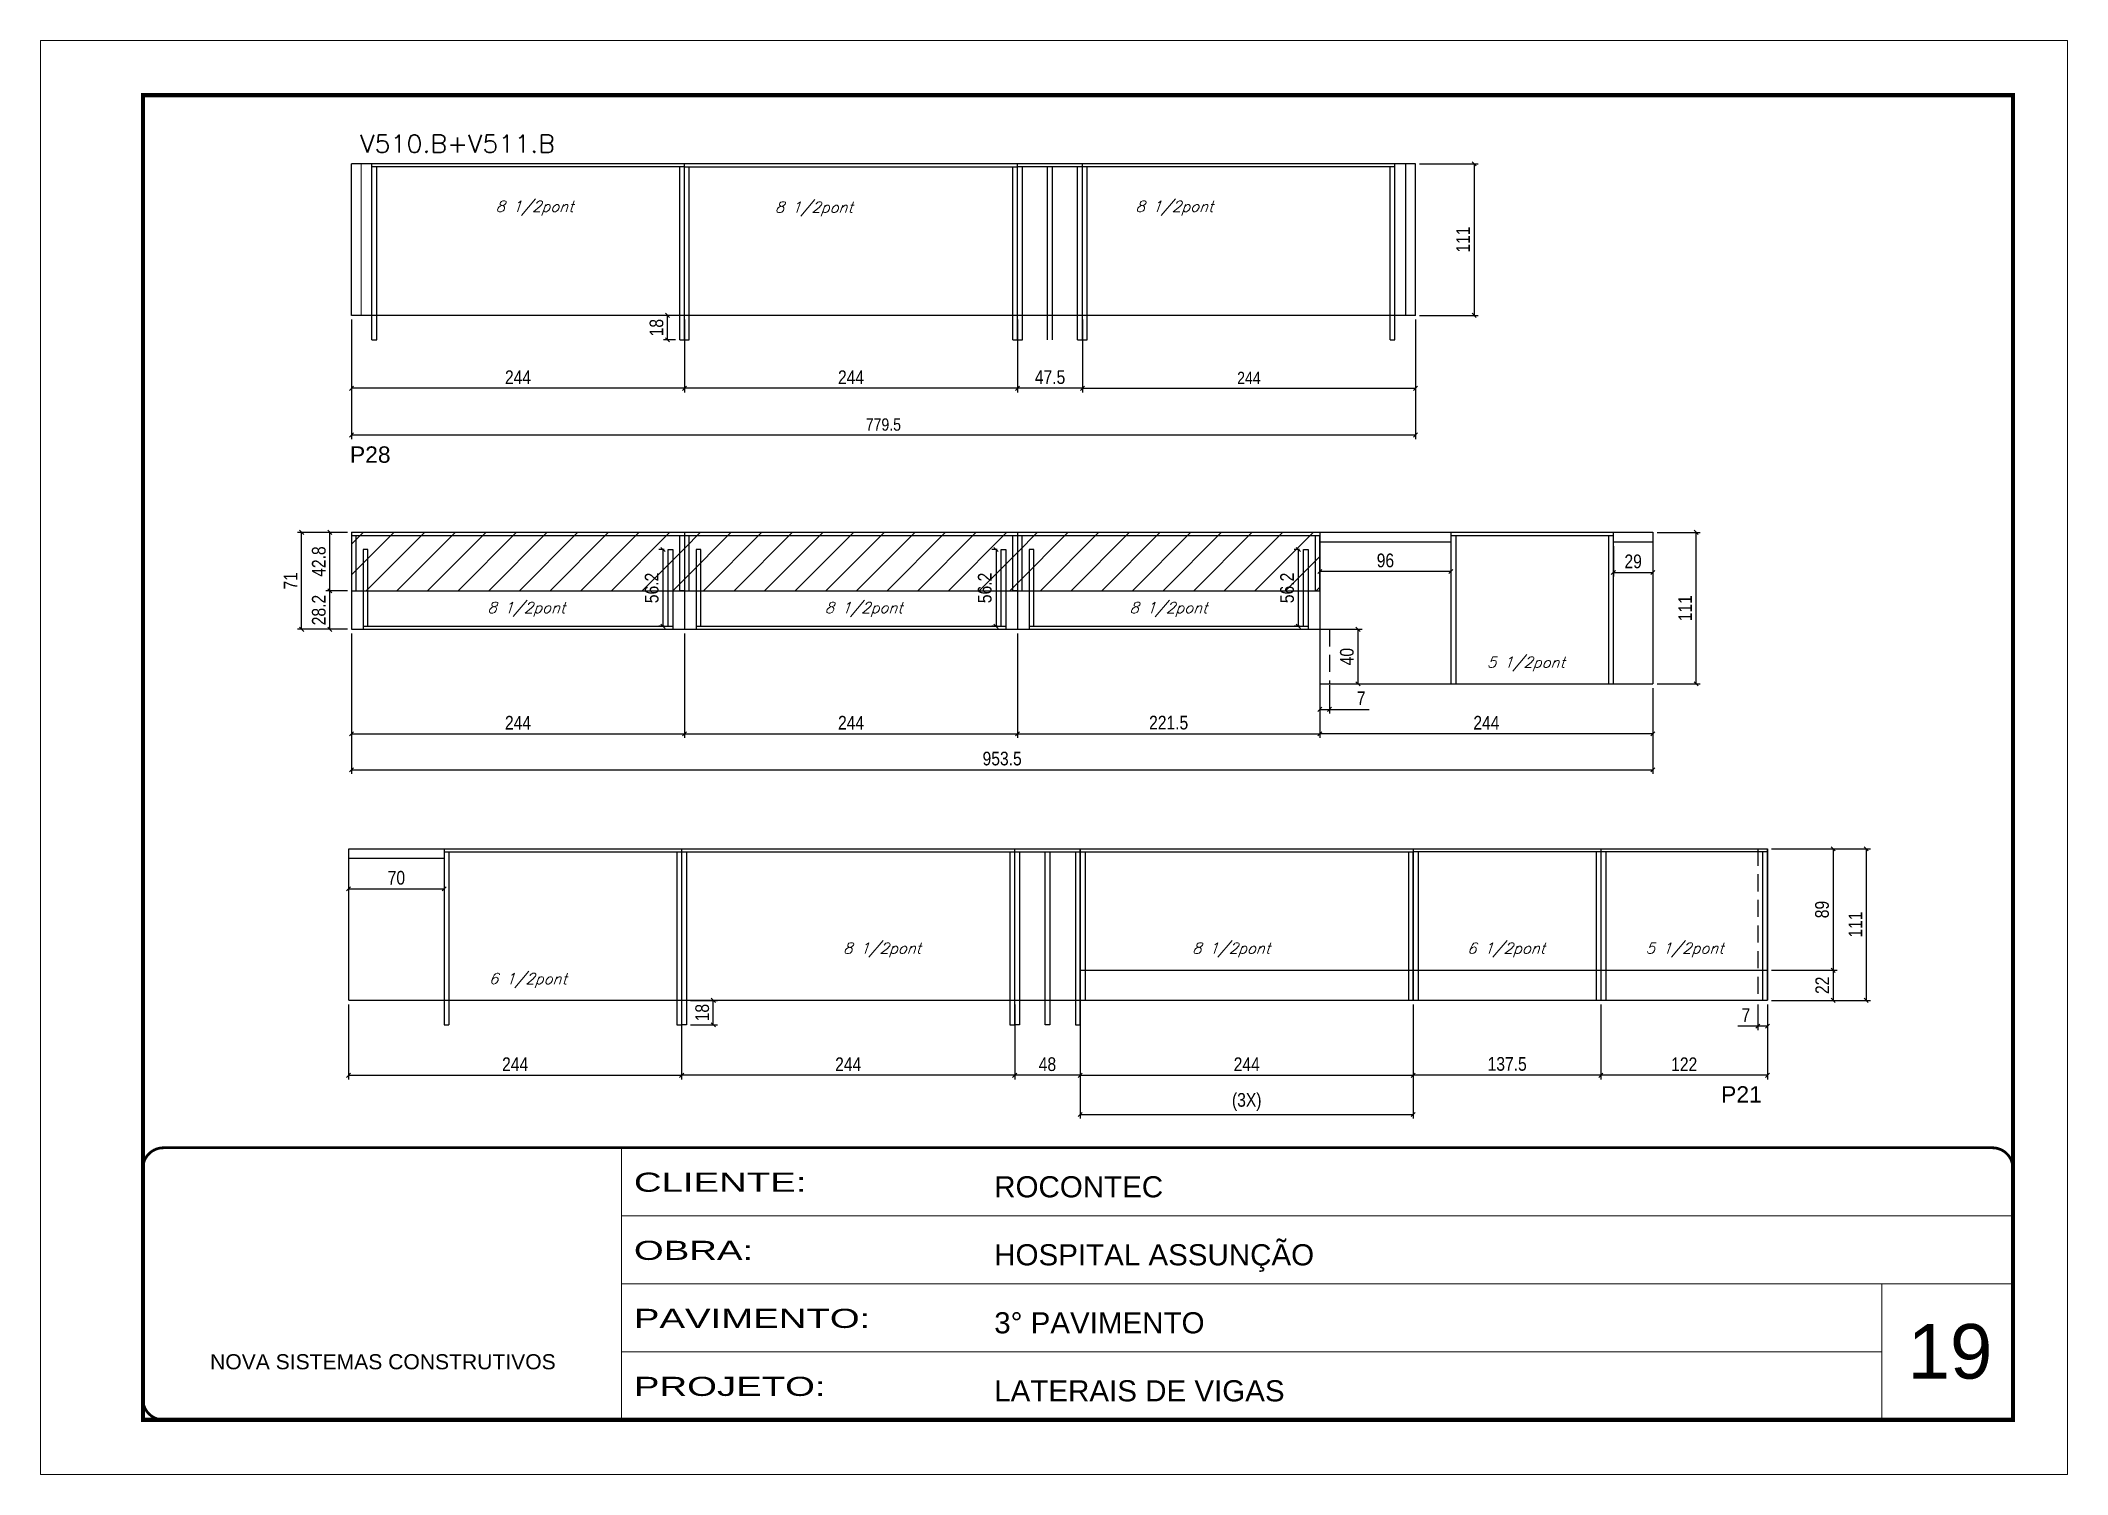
# Model space of a CAD drawing. Extents: x -21493 to -15213, y -12134 to 11887.
# Drawn here: x -18310 to -16825, y 6243 to 7293 of the extents above; entities that cross this region are included whole.
import ezdxf

# ---------------------------------------------------------------- set-up
doc = ezdxf.new("R2010")
doc.units = 0
for name, pattern in [('CONTINUO', [0]), ('DASHED', [0.75, 0.5, -0.25]), ('HIDDEN', [0.375, 0.25, -0.125])]:
    doc.linetypes.add(name, pattern=pattern)
for name, color, linetype in [('5', 5, 'Continuous'), ('COTA', 241, 'Continuous'), ('Painéis', 200, 'Continuous'), ('SARR_2.2x7', 40, 'Continuous'), ('SARR_3.5x7', 81, 'Continuous'), ('texto', 7, 'Continuous')]:
    doc.layers.add(name, color=color, linetype=linetype)
for name, color, linetype, lineweight in [('CARIMBO', 255, 'Continuous', 9), ('Folhas', 255, 'Continuous', 9), ('Hachura', 251, 'Continuous', 9), ('Sarr 2.2x7', 40, 'Continuous', 9), ('SARRAFO DE PRESSAO', 251, 'DASHED', 9), ('Texto Seção', 7, 'Continuous', 15)]:
    doc.layers.add(name, color=color, linetype=linetype, lineweight=lineweight)
doc.styles.add('ARIAL', font='arial.ttf')
doc.styles.add('COTA TECNICA', font='techl___.ttf', dxfattribs={"height": 10})
doc.styles.add('COTA TECNICA-50', font='techl___.ttf', dxfattribs={"height": 9})
doc.styles.add('REGUA-120', font='ROMANS.shx', dxfattribs={"height": 15})
doc.styles.add('Romans', font='romans.shx')
doc.styles.get("Standard").update_dxf_attribs({"font": 'arial.ttf'})
doc.styles.add('Tecnologia', font='')
doc.styles.get('Tecnologia').set_extended_font_data('Forgotten Futurist')
doc.dimstyles.new('COTA PAINEL-50', dxfattribs={"dimtxt": 9, "dimasz": 3, "dimexe": 3, "dimexo": 3, "dimgap": 3, "dimtad": 1, "dimdec": 1, "dimzin": 12, "dimdsep": 46, "dimtxsty": 'COTA TECNICA-50', "dimblk1": 'OBLIQUE', "dimblk2": 'OBLIQUE', "dimsah": 1, "dimcen": 0.9, "dimclrd": 4, "dimclre": 4, "dimclrt": 240, "dimadec": 1, "dimazin": 3, "dimtfac": 1, "dimtdec": 1, "dimtmove": 0, "dimatfit": 3, "dimfxl": 1, "dimtolj": 1, "dimtzin": 12, "dimarcsym": 0})
doc.dimstyles.new('PAINEL', dxfattribs={"dimtxt": 10, "dimasz": 3, "dimexe": 3, "dimexo": 3, "dimgap": 3, "dimtad": 1, "dimdec": 1, "dimzin": 12, "dimdsep": 46, "dimtxsty": 'COTA TECNICA', "dimblk1": 'OBLIQUE', "dimblk2": 'OBLIQUE', "dimsah": 1, "dimcen": 0.9, "dimclrd": 4, "dimclre": 4, "dimclrt": 240, "dimadec": 1, "dimazin": 3, "dimtfac": 1, "dimtdec": 1, "dimtmove": 0, "dimatfit": 3, "dimfxl": 1, "dimtolj": 1, "dimtzin": 12, "dimarcsym": 0})
pattern_1 = [(45, (-160229.198, -26023.116), (-11.2253202, 11.2253202), [])]

msp = doc.modelspace()

# ---------------------------------------------------------------- texts
at = {"layer": '5', "linetype": 'Continuous'}
for s, p in [('P28', (-18083.26, 6983.76)), ('P21', (-17078.66, 6515.23))]:
    msp.add_text(s, height=12, rotation=359.99996, dxfattribs=at).set_placement(p)
at = {"layer": 'CARIMBO', "style": 'ARIAL'}
msp.add_text('19', height=40, dxfattribs=at).set_placement((-16942.05, 6313.08))
at = {"layer": 'texto', "color": 2, "char_height": 8, "attachment_point": 5, "style": 'Romans'}
for s, insert in [('{\\Q19;\\C256;8 1/2pont}', (-17947.99, 7170.22)), ('{\\Q19;\\C256;8 1/2pont}', (-17743.34, 7169.62)), ('{\\Q19;\\C256;8 1/2pont}', (-17479.19, 7170.22)), ('{\\Q19;\\C256;8 1/2pont}', (-17954.01, 6876.4)), ('{\\Q19;\\C256;8 1/2pont}', (-17706.83, 6876.36)), ('{\\Q19;\\C256;8 1/2pont}', (-17483.56, 6876.36)), ('{\\Q19;\\C256;5 1/2pont}', (-17221.7, 6836.4)), ('{\\Q19;\\C256;8 1/2pont}', (-17693.36, 6627)), ('{\\Q19;\\C256;8 1/2pont}', (-17437.6, 6627)), ('{\\Q19;\\C256;6 1/2pont}', (-17236.17, 6627)), ('{\\Q19;\\C256;5 1/2pont}', (-17105.4, 6627)), ('{\\Q19;\\C256;6 1/2pont}', (-17952.87, 6604.68))]:
    msp.add_mtext(s, dxfattribs=dict(at, insert=insert))
at = {"layer": 'Texto Seção', "style": 'REGUA-120', "width": 1.05}
msp.add_text('V510.B+V511.B', height=13, dxfattribs=at).set_placement((-18075.73, 7210.88))

# ---------------------------------------------------------------- blocks, each defined once
blk = doc.blocks.new('_Oblique')
at = {"color": 0, "linetype": 'ByBlock', "lineweight": -2}
blk.add_line((-0.5, -0.5), (0.5, 0.5), dxfattribs=at)
blk = doc.blocks.new('*D11')
at = {"layer": 'COTA', "color": 4, "linetype": 'ByBlock', "lineweight": -2, "transparency": 16777216}
for p, q in [((-17594.1, 7088.7), (-17594.1, 7035.3)), ((-17546.6, 7088.7), (-17546.6, 7035.3)), ((-17546.6, 7038.3), (-17594.1, 7038.3))]:
    blk.add_line(p, q, dxfattribs=at)
at = {"layer": 'Defpoints', "color": 0, "linetype": 'ByBlock', "transparency": 16777216}
for p in [(-17594.1, 7091.7), (-17546.6, 7091.7), (-17594.1, 7038.3)]:
    blk.add_point(p, dxfattribs=at)
at = {"layer": 'COTA', "color": 4, "linetype": 'ByBlock', "lineweight": -2, "transparency": 16777216, "xscale": 3, "yscale": 3, "zscale": 3, "rotation": 180}
blk.add_blockref('_Oblique', (-17594.1, 7038.3), dxfattribs=at)
at = {"layer": 'COTA', "color": 4, "linetype": 'ByBlock', "lineweight": -2, "transparency": 16777216, "xscale": 3, "yscale": 3, "zscale": 3}
blk.add_blockref('_Oblique', (-17546.6, 7038.3), dxfattribs=at)
at = {"layer": 'COTA', "color": 240, "linetype": 'ByBlock', "transparency": 16777216, "insert": (-17570.3, 7046.4), "char_height": 10, "attachment_point": 5, "style": 'COTA TECNICA'}
blk.add_mtext('\\A1;47.5', dxfattribs=at)
blk = doc.blocks.new('*D12')
at = {"layer": 'COTA', "color": 4, "linetype": 'ByBlock', "lineweight": -2, "transparency": 16777216}
for p, q in [((-17838.1, 7088.7), (-17838.1, 7035.3)), ((-17594.1, 7088.7), (-17594.1, 7035.3)), ((-17594.1, 7038.3), (-17838.1, 7038.3))]:
    blk.add_line(p, q, dxfattribs=at)
at = {"layer": 'Defpoints', "color": 0, "linetype": 'ByBlock', "transparency": 16777216}
for p in [(-17838.1, 7091.7), (-17594.1, 7091.7), (-17838.1, 7038.3)]:
    blk.add_point(p, dxfattribs=at)
at = {"layer": 'COTA', "color": 4, "linetype": 'ByBlock', "lineweight": -2, "transparency": 16777216, "xscale": 3, "yscale": 3, "zscale": 3, "rotation": 180}
blk.add_blockref('_Oblique', (-17838.1, 7038.3), dxfattribs=at)
at = {"layer": 'COTA', "color": 4, "linetype": 'ByBlock', "lineweight": -2, "transparency": 16777216, "xscale": 3, "yscale": 3, "zscale": 3}
blk.add_blockref('_Oblique', (-17594.1, 7038.3), dxfattribs=at)
at = {"layer": 'COTA', "color": 240, "linetype": 'ByBlock', "transparency": 16777216, "insert": (-17716.1, 7046.4), "char_height": 10, "attachment_point": 5, "style": 'COTA TECNICA'}
blk.add_mtext('\\A1;244', dxfattribs=at)
blk = doc.blocks.new('*D13')
at = {"layer": 'COTA', "color": 4, "linetype": 'ByBlock', "lineweight": -2, "transparency": 16777216}
for p, q in [((-18082.1, 7088.7), (-18082.1, 7035.3)), ((-17838.1, 7088.7), (-17838.1, 7035.3)), ((-17838.1, 7038.3), (-18082.1, 7038.3))]:
    blk.add_line(p, q, dxfattribs=at)
at = {"layer": 'Defpoints', "color": 0, "linetype": 'ByBlock', "transparency": 16777216}
for p in [(-18082.1, 7091.7), (-17838.1, 7091.7), (-18082.1, 7038.3)]:
    blk.add_point(p, dxfattribs=at)
at = {"layer": 'COTA', "color": 4, "linetype": 'ByBlock', "lineweight": -2, "transparency": 16777216, "xscale": 3, "yscale": 3, "zscale": 3, "rotation": 180}
blk.add_blockref('_Oblique', (-18082.1, 7038.3), dxfattribs=at)
at = {"layer": 'COTA', "color": 4, "linetype": 'ByBlock', "lineweight": -2, "transparency": 16777216, "xscale": 3, "yscale": 3, "zscale": 3}
blk.add_blockref('_Oblique', (-17838.1, 7038.3), dxfattribs=at)
at = {"layer": 'COTA', "color": 240, "linetype": 'ByBlock', "transparency": 16777216, "insert": (-17960.1, 7046.4), "char_height": 10, "attachment_point": 5, "style": 'COTA TECNICA'}
blk.add_mtext('\\A1;244', dxfattribs=at)
blk = doc.blocks.new('*D524')
at = {"layer": 'COTA', "color": 4, "linetype": 'ByBlock', "lineweight": -2, "transparency": 16777216}
for p, q in [((-17299.6, 7202.7), (-17256.6, 7202.7)), ((-17259.6, 7202.7), (-17259.6, 7091.7)), ((-17299.6, 7091.7), (-17256.6, 7091.7))]:
    blk.add_line(p, q, dxfattribs=at)
at = {"layer": 'Defpoints', "color": 0, "linetype": 'ByBlock', "transparency": 16777216}
for p in [(-17302.6, 7202.7), (-17302.6, 7091.7), (-17259.6, 7091.7)]:
    blk.add_point(p, dxfattribs=at)
at = {"layer": 'COTA', "color": 4, "linetype": 'ByBlock', "lineweight": -2, "transparency": 16777216, "xscale": 3, "yscale": 3, "zscale": 3}
for p, rotation in [((-17259.6, 7202.7), 90), ((-17259.6, 7091.7), 270)]:
    blk.add_blockref('_Oblique', p, dxfattribs=dict(at, rotation=rotation))
at = {"layer": 'COTA', "color": 240, "linetype": 'ByBlock', "transparency": 16777216, "insert": (-17267.7, 7147.2), "char_height": 10, "attachment_point": 5, "rotation": 90, "style": 'COTA TECNICA'}
blk.add_mtext('\\A1;111', dxfattribs=at)
blk = doc.blocks.new('*D14')
at = {"layer": 'COTA', "color": 4, "linetype": 'ByBlock', "lineweight": -2, "transparency": 16777216}
for p, q in [((-18082.1, 7088.7), (-18082.1, 7001.1)), ((-17302.6, 7088.7), (-17302.6, 7001.1)), ((-18082.1, 7004.1), (-17302.6, 7004.1))]:
    blk.add_line(p, q, dxfattribs=at)
at = {"layer": 'Defpoints', "color": 0, "linetype": 'ByBlock', "transparency": 16777216}
for p in [(-18082.1, 7091.7), (-17302.6, 7091.7), (-17302.6, 7004.1)]:
    blk.add_point(p, dxfattribs=at)
at = {"layer": 'COTA', "color": 4, "linetype": 'ByBlock', "lineweight": -2, "transparency": 16777216, "xscale": 3, "yscale": 3, "zscale": 3}
for p, rotation in [((-18082.1, 7004.1), 179.9997533256042), ((-17302.6, 7004.1), 359.9997533256042)]:
    blk.add_blockref('_Oblique', p, dxfattribs=dict(at, rotation=rotation))
at = {"layer": 'COTA', "color": 240, "linetype": 'ByBlock', "transparency": 16777216, "insert": (-17692.4, 7011.7), "char_height": 9, "attachment_point": 5, "rotation": 359.9998, "style": 'COTA TECNICA-50'}
blk.add_mtext('\\A1;779.5', dxfattribs=at)
blk = doc.blocks.new('*D525')
at = {"layer": 'COTA', "color": 4, "lineweight": -2, "ltscale": 25, "transparency": 16777216}
for p, q in [((-17844.6, 7091.7), (-17853.6, 7091.7)), ((-17850.6, 7073.7), (-17850.6, 7091.7)), ((-17844.6, 7073.7), (-17853.6, 7073.7))]:
    blk.add_line(p, q, dxfattribs=at)
at = {"layer": 'Defpoints', "color": 0, "ltscale": 25, "transparency": 16777216}
for p in [(-17850.6, 7091.7), (-17841.6, 7091.7), (-17841.6, 7073.7)]:
    blk.add_point(p, dxfattribs=at)
at = {"layer": 'COTA', "color": 4, "lineweight": -2, "ltscale": 25, "transparency": 16777216, "xscale": 3, "yscale": 3, "zscale": 3}
for p, rotation in [((-17850.6, 7091.7), 90), ((-17850.6, 7073.7), 270)]:
    blk.add_blockref('_Oblique', p, dxfattribs=dict(at, rotation=rotation))
at = {"layer": 'COTA', "color": 240, "ltscale": 25, "transparency": 16777216, "insert": (-17858.6, 7082.7), "char_height": 10, "attachment_point": 5, "rotation": 90, "style": 'COTA TECNICA'}
blk.add_mtext('\\A1;18', dxfattribs=at)
blk = doc.blocks.new('*D526')
at = {"layer": 'COTA', "color": 4, "lineweight": -2, "transparency": 16777216}
for p, q in [((-18082.1, 6858.8), (-18082.1, 6782.3)), ((-17838.1, 6858.8), (-17838.1, 6782.3)), ((-18082.1, 6785.3), (-17838.1, 6785.3))]:
    blk.add_line(p, q, dxfattribs=at)
at = {"layer": 'Defpoints', "color": 0, "transparency": 16777216}
for p in [(-18082.1, 6861.8), (-17838.1, 6861.8), (-17838.1, 6785.3)]:
    blk.add_point(p, dxfattribs=at)
at = {"layer": 'COTA', "color": 4, "lineweight": -2, "transparency": 16777216, "xscale": 3, "yscale": 3, "zscale": 3, "rotation": 180}
blk.add_blockref('_Oblique', (-18082.1, 6785.3), dxfattribs=at)
at = {"layer": 'COTA', "color": 4, "lineweight": -2, "transparency": 16777216, "xscale": 3, "yscale": 3, "zscale": 3}
blk.add_blockref('_Oblique', (-17838.1, 6785.3), dxfattribs=at)
at = {"layer": 'COTA', "color": 240, "transparency": 16777216, "insert": (-17960.1, 6793.4), "char_height": 10, "attachment_point": 5, "style": 'COTA TECNICA'}
blk.add_mtext('\\A1;244', dxfattribs=at)
blk = doc.blocks.new('*D527')
at = {"layer": 'COTA', "color": 4, "lineweight": -2, "transparency": 16777216}
for p, q in [((-17838.1, 6858.8), (-17838.1, 6782.3)), ((-17594.1, 6858.8), (-17594.1, 6782.3)), ((-17838.1, 6785.3), (-17594.1, 6785.3))]:
    blk.add_line(p, q, dxfattribs=at)
at = {"layer": 'Defpoints', "color": 0, "transparency": 16777216}
for p in [(-17838.1, 6861.8), (-17594.1, 6861.8), (-17594.1, 6785.3)]:
    blk.add_point(p, dxfattribs=at)
at = {"layer": 'COTA', "color": 4, "lineweight": -2, "transparency": 16777216, "xscale": 3, "yscale": 3, "zscale": 3, "rotation": 180}
blk.add_blockref('_Oblique', (-17838.1, 6785.3), dxfattribs=at)
at = {"layer": 'COTA', "color": 4, "lineweight": -2, "transparency": 16777216, "xscale": 3, "yscale": 3, "zscale": 3}
blk.add_blockref('_Oblique', (-17594.1, 6785.3), dxfattribs=at)
at = {"layer": 'COTA', "color": 240, "transparency": 16777216, "insert": (-17716.1, 6793.4), "char_height": 10, "attachment_point": 5, "style": 'COTA TECNICA'}
blk.add_mtext('\\A1;244', dxfattribs=at)
blk = doc.blocks.new('*D15')
at = {"layer": 'COTA', "color": 4, "lineweight": -2, "transparency": 16777216}
for p, q in [((-18082.1, 6858.8), (-18082.1, 6755.9)), ((-17128.6, 6818.8), (-17128.6, 6755.9)), ((-18082.1, 6758.9), (-17128.6, 6758.9))]:
    blk.add_line(p, q, dxfattribs=at)
at = {"layer": 'Defpoints', "color": 0, "transparency": 16777216}
for p in [(-18082.1, 6861.8), (-17128.6, 6821.8), (-17128.6, 6758.9)]:
    blk.add_point(p, dxfattribs=at)
at = {"layer": 'COTA', "color": 4, "lineweight": -2, "transparency": 16777216, "xscale": 3, "yscale": 3, "zscale": 3, "rotation": 180}
blk.add_blockref('_Oblique', (-18082.1, 6758.9), dxfattribs=at)
at = {"layer": 'COTA', "color": 4, "lineweight": -2, "transparency": 16777216, "xscale": 3, "yscale": 3, "zscale": 3}
blk.add_blockref('_Oblique', (-17128.6, 6758.9), dxfattribs=at)
at = {"layer": 'COTA', "color": 240, "transparency": 16777216, "insert": (-17605.4, 6767.1), "char_height": 10, "attachment_point": 5, "style": 'COTA TECNICA'}
blk.add_mtext('\\A1;953.5', dxfattribs=at)
blk = doc.blocks.new('*D528')
at = {"layer": 'COTA', "color": 4, "lineweight": -2, "ltscale": 25, "transparency": 16777216}
for p, q in [((-17594.1, 6858.8), (-17594.1, 6782.3)), ((-17372.6, 6858.8), (-17372.6, 6782.3)), ((-17594.1, 6785.3), (-17372.6, 6785.3))]:
    blk.add_line(p, q, dxfattribs=at)
at = {"layer": 'Defpoints', "color": 0, "ltscale": 25, "transparency": 16777216}
for p in [(-17594.1, 6861.8), (-17372.6, 6861.8), (-17372.6, 6785.3)]:
    blk.add_point(p, dxfattribs=at)
at = {"layer": 'COTA', "color": 4, "lineweight": -2, "ltscale": 25, "transparency": 16777216, "xscale": 3, "yscale": 3, "zscale": 3, "rotation": 180}
blk.add_blockref('_Oblique', (-17594.1, 6785.3), dxfattribs=at)
at = {"layer": 'COTA', "color": 4, "lineweight": -2, "ltscale": 25, "transparency": 16777216, "xscale": 3, "yscale": 3, "zscale": 3}
blk.add_blockref('_Oblique', (-17372.6, 6785.3), dxfattribs=at)
at = {"layer": 'COTA', "color": 240, "ltscale": 25, "transparency": 16777216, "insert": (-17483.4, 6793.4), "char_height": 10, "attachment_point": 5, "style": 'COTA TECNICA'}
blk.add_mtext('\\A1;221.5', dxfattribs=at)
blk = doc.blocks.new('*D16')
at = {"layer": 'COTA', "color": 4, "linetype": 'ByBlock', "lineweight": -2, "transparency": 16777216}
for p, q in [((-17041.7, 6701.1), (-16969.3, 6701.1)), ((-16972.3, 6701.1), (-16972.3, 6590.1)), ((-17041.7, 6590.1), (-16969.3, 6590.1))]:
    blk.add_line(p, q, dxfattribs=at)
at = {"layer": 'Defpoints', "color": 0, "linetype": 'ByBlock', "transparency": 16777216}
for p in [(-17044.7, 6701.1), (-17044.7, 6590.1), (-16972.3, 6590.1)]:
    blk.add_point(p, dxfattribs=at)
at = {"layer": 'COTA', "color": 4, "linetype": 'ByBlock', "lineweight": -2, "transparency": 16777216, "xscale": 3, "yscale": 3, "zscale": 3}
for p, rotation in [((-16972.3, 6701.1), 90), ((-16972.3, 6590.1), 270)]:
    blk.add_blockref('_Oblique', p, dxfattribs=dict(at, rotation=rotation))
at = {"layer": 'COTA', "color": 240, "linetype": 'ByBlock', "transparency": 16777216, "insert": (-16980.3, 6645.6), "char_height": 10, "attachment_point": 5, "rotation": 90, "style": 'COTA TECNICA'}
blk.add_mtext('\\A1;111', dxfattribs=at)
blk = doc.blocks.new('*D529')
at = {"layer": 'COTA', "color": 4, "lineweight": -2, "ltscale": 25, "transparency": 16777216}
for p, q in [((-17548.2, 6587.1), (-17548.2, 6532.2)), ((-17304.2, 6587.1), (-17304.2, 6532.2)), ((-17548.2, 6535.2), (-17304.2, 6535.2))]:
    blk.add_line(p, q, dxfattribs=at)
at = {"layer": 'Defpoints', "color": 0, "ltscale": 25, "transparency": 16777216}
for p in [(-17548.2, 6590.1), (-17304.2, 6590.1), (-17304.2, 6535.2)]:
    blk.add_point(p, dxfattribs=at)
at = {"layer": 'COTA', "color": 4, "lineweight": -2, "ltscale": 25, "transparency": 16777216, "xscale": 3, "yscale": 3, "zscale": 3, "rotation": 180}
blk.add_blockref('_Oblique', (-17548.2, 6535.2), dxfattribs=at)
at = {"layer": 'COTA', "color": 4, "lineweight": -2, "ltscale": 25, "transparency": 16777216, "xscale": 3, "yscale": 3, "zscale": 3}
blk.add_blockref('_Oblique', (-17304.2, 6535.2), dxfattribs=at)
at = {"layer": 'COTA', "color": 240, "ltscale": 25, "transparency": 16777216, "insert": (-17426.2, 6543.3), "char_height": 10, "attachment_point": 5, "style": 'COTA TECNICA'}
blk.add_mtext('\\A1;244', dxfattribs=at)
blk = doc.blocks.new('*D530')
at = {"layer": 'COTA', "color": 4, "lineweight": -2, "ltscale": 25, "transparency": 16777216}
for p, q in [((-17372.6, 6922.8), (-17372.6, 6901.1)), ((-17276.6, 6922.8), (-17276.6, 6901.1)), ((-17276.6, 6904.1), (-17372.6, 6904.1))]:
    blk.add_line(p, q, dxfattribs=at)
at = {"layer": 'Defpoints', "color": 0, "ltscale": 25, "transparency": 16777216}
for p in [(-17372.6, 6925.8), (-17276.6, 6925.8), (-17372.6, 6904.1)]:
    blk.add_point(p, dxfattribs=at)
at = {"layer": 'COTA', "color": 4, "lineweight": -2, "ltscale": 25, "transparency": 16777216, "xscale": 3, "yscale": 3, "zscale": 3, "rotation": 180}
blk.add_blockref('_Oblique', (-17372.6, 6904.1), dxfattribs=at)
at = {"layer": 'COTA', "color": 4, "lineweight": -2, "ltscale": 25, "transparency": 16777216, "xscale": 3, "yscale": 3, "zscale": 3}
blk.add_blockref('_Oblique', (-17276.6, 6904.1), dxfattribs=at)
at = {"layer": 'COTA', "color": 240, "ltscale": 25, "transparency": 16777216, "insert": (-17324.6, 6912.2), "char_height": 10, "attachment_point": 5, "style": 'COTA TECNICA'}
blk.add_mtext('\\A1;96', dxfattribs=at)
blk = doc.blocks.new('*D17')
at = {"layer": 'COTA', "color": 4, "linetype": 'ByBlock', "lineweight": -2, "transparency": 16777216}
for p, q in [((-17372.6, 6820.9), (-17372.6, 6800.2)), ((-17365.6, 6820.9), (-17365.6, 6800.2)), ((-17372.6, 6803.2), (-17365.6, 6803.2)), ((-17365.6, 6803.2), (-17336.5, 6803.2))]:
    blk.add_line(p, q, dxfattribs=at)
at = {"layer": 'Defpoints', "color": 0, "linetype": 'ByBlock', "transparency": 16777216}
for p in [(-17372.6, 6823.9), (-17365.6, 6823.9), (-17372.6, 6803.2)]:
    blk.add_point(p, dxfattribs=at)
at = {"layer": 'COTA', "color": 4, "linetype": 'ByBlock', "lineweight": -2, "transparency": 16777216, "xscale": 3, "yscale": 3, "zscale": 3, "rotation": 180}
blk.add_blockref('_Oblique', (-17372.6, 6803.2), dxfattribs=at)
at = {"layer": 'COTA', "color": 4, "linetype": 'ByBlock', "lineweight": -2, "transparency": 16777216, "xscale": 3, "yscale": 3, "zscale": 3}
blk.add_blockref('_Oblique', (-17365.6, 6803.2), dxfattribs=at)
at = {"layer": 'COTA', "color": 240, "linetype": 'ByBlock', "transparency": 16777216, "insert": (-17342.4, 6811.3), "char_height": 10, "attachment_point": 5, "style": 'COTA TECNICA'}
blk.add_mtext('\\A1;7', dxfattribs=at)
blk = doc.blocks.new('*D531')
at = {"layer": 'COTA', "color": 4, "lineweight": -2, "ltscale": 25, "transparency": 16777216}
for p, q in [((-17157.6, 6922.8), (-17157.6, 6900.4)), ((-17128.6, 6922.8), (-17128.6, 6900.4)), ((-17157.6, 6903.4), (-17128.6, 6903.4))]:
    blk.add_line(p, q, dxfattribs=at)
at = {"layer": 'Defpoints', "color": 0, "ltscale": 25, "transparency": 16777216}
for p in [(-17157.6, 6925.8), (-17128.6, 6925.8), (-17128.6, 6903.4)]:
    blk.add_point(p, dxfattribs=at)
at = {"layer": 'COTA', "color": 4, "lineweight": -2, "ltscale": 25, "transparency": 16777216, "xscale": 3, "yscale": 3, "zscale": 3, "rotation": 180}
blk.add_blockref('_Oblique', (-17157.6, 6903.4), dxfattribs=at)
at = {"layer": 'COTA', "color": 4, "lineweight": -2, "ltscale": 25, "transparency": 16777216, "xscale": 3, "yscale": 3, "zscale": 3}
blk.add_blockref('_Oblique', (-17128.6, 6903.4), dxfattribs=at)
at = {"layer": 'COTA', "color": 240, "ltscale": 25, "transparency": 16777216, "insert": (-17143.1, 6911.5), "char_height": 10, "attachment_point": 5, "style": 'COTA TECNICA'}
blk.add_mtext('\\A1;29', dxfattribs=at)
blk = doc.blocks.new('*D532')
at = {"layer": 'COTA', "color": 4, "lineweight": -2, "ltscale": 25, "transparency": 16777216}
for p, q in [((-18084.2, 6691.1), (-18084.2, 6668.7)), ((-18014.2, 6691.1), (-18014.2, 6668.7)), ((-18084.2, 6671.7), (-18014.2, 6671.7))]:
    blk.add_line(p, q, dxfattribs=at)
at = {"layer": 'Defpoints', "color": 0, "ltscale": 25, "transparency": 16777216}
for p in [(-18084.2, 6694.1), (-18014.2, 6694.1), (-18014.2, 6671.7)]:
    blk.add_point(p, dxfattribs=at)
at = {"layer": 'COTA', "color": 4, "lineweight": -2, "ltscale": 25, "transparency": 16777216, "xscale": 3, "yscale": 3, "zscale": 3, "rotation": 180}
blk.add_blockref('_Oblique', (-18084.2, 6671.7), dxfattribs=at)
at = {"layer": 'COTA', "color": 4, "lineweight": -2, "ltscale": 25, "transparency": 16777216, "xscale": 3, "yscale": 3, "zscale": 3}
blk.add_blockref('_Oblique', (-18014.2, 6671.7), dxfattribs=at)
at = {"layer": 'COTA', "color": 240, "ltscale": 25, "transparency": 16777216, "insert": (-18049.2, 6679.8), "char_height": 10, "attachment_point": 5, "style": 'COTA TECNICA'}
blk.add_mtext('\\A1;70', dxfattribs=at)
blk = doc.blocks.new('*D533')
at = {"layer": 'COTA', "color": 4, "lineweight": -2, "ltscale": 25, "transparency": 16777216}
for p, q in [((-17548.2, 6587.1), (-17548.2, 6503.5)), ((-17304.2, 6587.1), (-17304.2, 6503.5)), ((-17548.2, 6506.5), (-17304.2, 6506.5))]:
    blk.add_line(p, q, dxfattribs=at)
at = {"layer": 'Defpoints', "color": 0, "ltscale": 25, "transparency": 16777216}
for p in [(-17548.2, 6590.1), (-17304.2, 6590.1), (-17304.2, 6506.5)]:
    blk.add_point(p, dxfattribs=at)
at = {"layer": 'COTA', "color": 4, "lineweight": -2, "ltscale": 25, "transparency": 16777216, "xscale": 3, "yscale": 3, "zscale": 3, "rotation": 180}
blk.add_blockref('_Oblique', (-17548.2, 6506.5), dxfattribs=at)
at = {"layer": 'COTA', "color": 4, "lineweight": -2, "ltscale": 25, "transparency": 16777216, "xscale": 3, "yscale": 3, "zscale": 3}
blk.add_blockref('_Oblique', (-17304.2, 6506.5), dxfattribs=at)
at = {"layer": 'COTA', "color": 240, "ltscale": 25, "transparency": 16777216, "insert": (-17426.2, 6515.7), "char_height": 10, "attachment_point": 5, "style": 'COTA TECNICA'}
blk.add_mtext('\\A1;(3X)', dxfattribs=at)
blk = doc.blocks.new('*D535')
at = {"layer": 'COTA', "color": 4, "lineweight": -2, "ltscale": 25, "transparency": 16777216}
for p, q in [((-17166.7, 6587.1), (-17166.7, 6532.2)), ((-17044.7, 6587.1), (-17044.7, 6532.2)), ((-17044.7, 6535.2), (-17166.7, 6535.2))]:
    blk.add_line(p, q, dxfattribs=at)
at = {"layer": 'Defpoints', "color": 0, "ltscale": 25, "transparency": 16777216}
for p in [(-17166.7, 6590.1), (-17044.7, 6590.1), (-17166.7, 6535.2)]:
    blk.add_point(p, dxfattribs=at)
at = {"layer": 'COTA', "color": 4, "lineweight": -2, "ltscale": 25, "transparency": 16777216, "xscale": 3, "yscale": 3, "zscale": 3, "rotation": 180}
blk.add_blockref('_Oblique', (-17166.7, 6535.2), dxfattribs=at)
at = {"layer": 'COTA', "color": 4, "lineweight": -2, "ltscale": 25, "transparency": 16777216, "xscale": 3, "yscale": 3, "zscale": 3}
blk.add_blockref('_Oblique', (-17044.7, 6535.2), dxfattribs=at)
at = {"layer": 'COTA', "color": 240, "ltscale": 25, "transparency": 16777216, "insert": (-17105.7, 6543.3), "char_height": 10, "attachment_point": 5, "style": 'COTA TECNICA'}
blk.add_mtext('\\A1;122', dxfattribs=at)
blk = doc.blocks.new('*D536')
at = {"layer": 'COTA', "color": 4, "lineweight": -2, "ltscale": 25, "transparency": 16777216}
for p, q in [((-17304.2, 6587.1), (-17304.2, 6532.2)), ((-17166.7, 6587.1), (-17166.7, 6532.2)), ((-17166.7, 6535.2), (-17304.2, 6535.2))]:
    blk.add_line(p, q, dxfattribs=at)
at = {"layer": 'Defpoints', "color": 0, "ltscale": 25, "transparency": 16777216}
for p in [(-17304.2, 6590.1), (-17166.7, 6590.1), (-17304.2, 6535.2)]:
    blk.add_point(p, dxfattribs=at)
at = {"layer": 'COTA', "color": 4, "lineweight": -2, "ltscale": 25, "transparency": 16777216, "xscale": 3, "yscale": 3, "zscale": 3, "rotation": 180}
blk.add_blockref('_Oblique', (-17304.2, 6535.2), dxfattribs=at)
at = {"layer": 'COTA', "color": 4, "lineweight": -2, "ltscale": 25, "transparency": 16777216, "xscale": 3, "yscale": 3, "zscale": 3}
blk.add_blockref('_Oblique', (-17166.7, 6535.2), dxfattribs=at)
at = {"layer": 'COTA', "color": 240, "ltscale": 25, "transparency": 16777216, "insert": (-17235.4, 6543.5), "char_height": 10, "attachment_point": 5, "style": 'COTA TECNICA'}
blk.add_mtext('\\A1;137.5', dxfattribs=at)
blk = doc.blocks.new('*D537')
at = {"layer": 'COTA', "color": 4, "lineweight": -2, "ltscale": 25, "transparency": 16777216}
for p, q in [((-17125.6, 6932.8), (-17093.9, 6932.8)), ((-17096.9, 6821.8), (-17096.9, 6932.8)), ((-17125.6, 6821.8), (-17093.9, 6821.8))]:
    blk.add_line(p, q, dxfattribs=at)
at = {"layer": 'Defpoints', "color": 0, "ltscale": 25, "transparency": 16777216}
for p in [(-17128.6, 6932.8), (-17096.9, 6932.8), (-17128.6, 6821.8)]:
    blk.add_point(p, dxfattribs=at)
at = {"layer": 'COTA', "color": 4, "lineweight": -2, "ltscale": 25, "transparency": 16777216, "xscale": 3, "yscale": 3, "zscale": 3}
for p, rotation in [((-17096.9, 6932.8), 90), ((-17096.9, 6821.8), 270)]:
    blk.add_blockref('_Oblique', p, dxfattribs=dict(at, rotation=rotation))
at = {"layer": 'COTA', "color": 240, "ltscale": 25, "transparency": 16777216, "insert": (-17105, 6877.3), "char_height": 10, "attachment_point": 5, "rotation": 90, "style": 'COTA TECNICA'}
blk.add_mtext('\\A1;111', dxfattribs=at)
blk = doc.blocks.new('*D538')
at = {"layer": 'COTA', "color": 4, "lineweight": -2, "ltscale": 25, "transparency": 16777216}
for p, q in [((-18085.1, 6932.8), (-18121.6, 6932.8)), ((-18118.6, 6861.8), (-18118.6, 6932.8)), ((-18085.1, 6861.8), (-18121.6, 6861.8))]:
    blk.add_line(p, q, dxfattribs=at)
at = {"layer": 'Defpoints', "color": 0, "ltscale": 25, "transparency": 16777216}
for p in [(-18118.6, 6932.8), (-18082.1, 6932.8), (-18082.1, 6861.8)]:
    blk.add_point(p, dxfattribs=at)
at = {"layer": 'COTA', "color": 4, "lineweight": -2, "ltscale": 25, "transparency": 16777216, "xscale": 3, "yscale": 3, "zscale": 3}
for p, rotation in [((-18118.6, 6932.8), 90), ((-18118.6, 6861.8), 270)]:
    blk.add_blockref('_Oblique', p, dxfattribs=dict(at, rotation=rotation))
at = {"layer": 'COTA', "color": 240, "ltscale": 25, "transparency": 16777216, "insert": (-18126.7, 6897.3), "char_height": 10, "attachment_point": 5, "rotation": 90, "style": 'COTA TECNICA'}
blk.add_mtext('\\A1;71', dxfattribs=at)
blk = doc.blocks.new('*D539')
at = {"layer": 'COTA', "color": 4, "lineweight": -2, "ltscale": 25, "transparency": 16777216}
for p, q in [((-17372.6, 6818.8), (-17372.6, 6782.3)), ((-17128.6, 6818.8), (-17128.6, 6782.3)), ((-17128.6, 6785.3), (-17372.6, 6785.3))]:
    blk.add_line(p, q, dxfattribs=at)
at = {"layer": 'Defpoints', "color": 0, "ltscale": 25, "transparency": 16777216}
for p in [(-17372.6, 6821.8), (-17128.6, 6821.8), (-17372.6, 6785.3)]:
    blk.add_point(p, dxfattribs=at)
at = {"layer": 'COTA', "color": 4, "lineweight": -2, "ltscale": 25, "transparency": 16777216, "xscale": 3, "yscale": 3, "zscale": 3, "rotation": 180}
blk.add_blockref('_Oblique', (-17372.6, 6785.3), dxfattribs=at)
at = {"layer": 'COTA', "color": 4, "lineweight": -2, "ltscale": 25, "transparency": 16777216, "xscale": 3, "yscale": 3, "zscale": 3}
blk.add_blockref('_Oblique', (-17128.6, 6785.3), dxfattribs=at)
at = {"layer": 'COTA', "color": 240, "ltscale": 25, "transparency": 16777216, "insert": (-17250.6, 6793.4), "char_height": 10, "attachment_point": 5, "style": 'COTA TECNICA'}
blk.add_mtext('\\A1;244', dxfattribs=at)
blk = doc.blocks.new('*D615')
at = {"layer": 'COTA', "color": 4, "lineweight": -2, "ltscale": 25, "transparency": 16777216}
for p, q in [((-17596.2, 6587.1), (-17596.2, 6532.2)), ((-17548.2, 6587.1), (-17548.2, 6532.2)), ((-17548.2, 6535.2), (-17596.2, 6535.2))]:
    blk.add_line(p, q, dxfattribs=at)
at = {"layer": 'Defpoints', "color": 0, "ltscale": 25, "transparency": 16777216}
for p in [(-17596.2, 6590.1), (-17548.2, 6590.1), (-17596.2, 6535.2)]:
    blk.add_point(p, dxfattribs=at)
at = {"layer": 'COTA', "color": 4, "lineweight": -2, "ltscale": 25, "transparency": 16777216, "xscale": 3, "yscale": 3, "zscale": 3, "rotation": 180}
blk.add_blockref('_Oblique', (-17596.2, 6535.2), dxfattribs=at)
at = {"layer": 'COTA', "color": 4, "lineweight": -2, "ltscale": 25, "transparency": 16777216, "xscale": 3, "yscale": 3, "zscale": 3}
blk.add_blockref('_Oblique', (-17548.2, 6535.2), dxfattribs=at)
at = {"layer": 'COTA', "color": 240, "ltscale": 25, "transparency": 16777216, "insert": (-17572.2, 6543.3), "char_height": 10, "attachment_point": 5, "style": 'COTA TECNICA'}
blk.add_mtext('\\A1;48', dxfattribs=at)
blk = doc.blocks.new('*D616')
at = {"layer": 'COTA', "color": 4, "lineweight": -2, "ltscale": 25, "transparency": 16777216}
for p, q in [((-17840.2, 6587.1), (-17840.2, 6532.2)), ((-17596.2, 6587.1), (-17596.2, 6532.2)), ((-17596.2, 6535.2), (-17840.2, 6535.2))]:
    blk.add_line(p, q, dxfattribs=at)
at = {"layer": 'Defpoints', "color": 0, "ltscale": 25, "transparency": 16777216}
for p in [(-17840.2, 6590.1), (-17596.2, 6590.1), (-17840.2, 6535.2)]:
    blk.add_point(p, dxfattribs=at)
at = {"layer": 'COTA', "color": 4, "lineweight": -2, "ltscale": 25, "transparency": 16777216, "xscale": 3, "yscale": 3, "zscale": 3, "rotation": 180}
blk.add_blockref('_Oblique', (-17840.2, 6535.2), dxfattribs=at)
at = {"layer": 'COTA', "color": 4, "lineweight": -2, "ltscale": 25, "transparency": 16777216, "xscale": 3, "yscale": 3, "zscale": 3}
blk.add_blockref('_Oblique', (-17596.2, 6535.2), dxfattribs=at)
at = {"layer": 'COTA', "color": 240, "ltscale": 25, "transparency": 16777216, "insert": (-17718.2, 6543.3), "char_height": 10, "attachment_point": 5, "style": 'COTA TECNICA'}
blk.add_mtext('\\A1;244', dxfattribs=at)
blk = doc.blocks.new('*D617')
at = {"layer": 'COTA', "color": 4, "lineweight": -2, "ltscale": 25, "transparency": 16777216}
for p, q in [((-17833.7, 6590.1), (-17814, 6590.1)), ((-17817, 6572.1), (-17817, 6590.1)), ((-17833.7, 6572.1), (-17814, 6572.1))]:
    blk.add_line(p, q, dxfattribs=at)
at = {"layer": 'Defpoints', "color": 0, "ltscale": 25, "transparency": 16777216}
for p in [(-17836.7, 6590.1), (-17817, 6590.1), (-17836.7, 6572.1)]:
    blk.add_point(p, dxfattribs=at)
at = {"layer": 'COTA', "color": 4, "lineweight": -2, "ltscale": 25, "transparency": 16777216, "xscale": 3, "yscale": 3, "zscale": 3}
for p, rotation in [((-17817, 6590.1), 90), ((-17817, 6572.1), 270)]:
    blk.add_blockref('_Oblique', p, dxfattribs=dict(at, rotation=rotation))
at = {"layer": 'COTA', "color": 240, "ltscale": 25, "transparency": 16777216, "insert": (-17825.1, 6581.1), "char_height": 10, "attachment_point": 5, "rotation": 90, "style": 'COTA TECNICA'}
blk.add_mtext('\\A1;18', dxfattribs=at)
blk = doc.blocks.new('*D618')
at = {"layer": 'COTA', "color": 4, "lineweight": -2, "ltscale": 25, "transparency": 16777216}
for p, q in [((-17041.7, 6701.1), (-16993.6, 6701.1)), ((-16996.6, 6701.1), (-16996.6, 6612.1)), ((-17041.7, 6612.1), (-16993.6, 6612.1))]:
    blk.add_line(p, q, dxfattribs=at)
at = {"layer": 'Defpoints', "color": 0, "ltscale": 25, "transparency": 16777216}
for p in [(-17044.7, 6701.1), (-17044.7, 6612.1), (-16996.6, 6612.1)]:
    blk.add_point(p, dxfattribs=at)
at = {"layer": 'COTA', "color": 4, "lineweight": -2, "ltscale": 25, "transparency": 16777216, "xscale": 3, "yscale": 3, "zscale": 3}
for p, rotation in [((-16996.6, 6701.1), 90), ((-16996.6, 6612.1), 270)]:
    blk.add_blockref('_Oblique', p, dxfattribs=dict(at, rotation=rotation))
at = {"layer": 'COTA', "color": 240, "ltscale": 25, "transparency": 16777216, "insert": (-17004.7, 6656.6), "char_height": 10, "attachment_point": 5, "rotation": 90, "style": 'COTA TECNICA'}
blk.add_mtext('\\A1;89', dxfattribs=at)
blk = doc.blocks.new('*D619')
at = {"layer": 'COTA', "color": 4, "lineweight": -2, "ltscale": 25, "transparency": 16777216}
for p, q in [((-17041.7, 6612.1), (-16993.6, 6612.1)), ((-16996.6, 6612.1), (-16996.6, 6590.1)), ((-17041.7, 6590.1), (-16993.6, 6590.1))]:
    blk.add_line(p, q, dxfattribs=at)
at = {"layer": 'Defpoints', "color": 0, "ltscale": 25, "transparency": 16777216}
for p in [(-17044.7, 6612.1), (-17044.7, 6590.1), (-16996.6, 6590.1)]:
    blk.add_point(p, dxfattribs=at)
at = {"layer": 'COTA', "color": 4, "lineweight": -2, "ltscale": 25, "transparency": 16777216, "xscale": 3, "yscale": 3, "zscale": 3}
for p, rotation in [((-16996.6, 6612.1), 90), ((-16996.6, 6590.1), 270)]:
    blk.add_blockref('_Oblique', p, dxfattribs=dict(at, rotation=rotation))
at = {"layer": 'COTA', "color": 240, "ltscale": 25, "transparency": 16777216, "insert": (-17004.6, 6601.1), "char_height": 10, "attachment_point": 5, "rotation": 90, "style": 'COTA TECNICA'}
blk.add_mtext('\\A1;22', dxfattribs=at)
blk = doc.blocks.new('*D620')
at = {"layer": 'COTA', "color": 4, "lineweight": -2, "ltscale": 25, "transparency": 16777216}
for p, q in [((-18084.2, 6587.1), (-18084.2, 6532.2)), ((-17840.2, 6587.1), (-17840.2, 6532.2)), ((-18084.2, 6535.2), (-17840.2, 6535.2))]:
    blk.add_line(p, q, dxfattribs=at)
at = {"layer": 'Defpoints', "color": 0, "ltscale": 25, "transparency": 16777216}
for p in [(-18084.2, 6590.1), (-17840.2, 6590.1), (-17840.2, 6535.2)]:
    blk.add_point(p, dxfattribs=at)
at = {"layer": 'COTA', "color": 4, "lineweight": -2, "ltscale": 25, "transparency": 16777216, "xscale": 3, "yscale": 3, "zscale": 3, "rotation": 180}
blk.add_blockref('_Oblique', (-18084.2, 6535.2), dxfattribs=at)
at = {"layer": 'COTA', "color": 4, "lineweight": -2, "ltscale": 25, "transparency": 16777216, "xscale": 3, "yscale": 3, "zscale": 3}
blk.add_blockref('_Oblique', (-17840.2, 6535.2), dxfattribs=at)
at = {"layer": 'COTA', "color": 240, "ltscale": 25, "transparency": 16777216, "insert": (-17962.2, 6543.3), "char_height": 10, "attachment_point": 5, "style": 'COTA TECNICA'}
blk.add_mtext('\\A1;244', dxfattribs=at)
blk = doc.blocks.new('*D621')
at = {"layer": 'COTA', "color": 4, "lineweight": -2, "ltscale": 25, "transparency": 16777216}
for p, q in [((-17853.1, 6920.2), (-17856.9, 6920.2)), ((-17853.9, 6920.2), (-17853.9, 6864)), ((-17853.1, 6864), (-17856.9, 6864))]:
    blk.add_line(p, q, dxfattribs=at)
at = {"layer": 'Defpoints', "color": 0, "ltscale": 25, "transparency": 16777216}
for p in [(-17850.1, 6920.2), (-17853.9, 6864), (-17850.1, 6864)]:
    blk.add_point(p, dxfattribs=at)
at = {"layer": 'COTA', "color": 4, "lineweight": -2, "ltscale": 25, "transparency": 16777216, "xscale": 3, "yscale": 3, "zscale": 3}
for p, rotation in [((-17853.9, 6920.2), 90), ((-17853.9, 6864), 270)]:
    blk.add_blockref('_Oblique', p, dxfattribs=dict(at, rotation=rotation))
at = {"layer": 'COTA', "color": 240, "ltscale": 25, "transparency": 16777216, "insert": (-17862.1, 6892.1), "char_height": 10, "attachment_point": 5, "rotation": 90, "style": 'COTA TECNICA'}
blk.add_mtext('\\A1;56.2', dxfattribs=at)
blk = doc.blocks.new('*D622')
at = {"layer": 'COTA', "color": 4, "lineweight": -2, "ltscale": 25, "transparency": 16777216}
for p, q in [((-17609.1, 6920.2), (-17612.9, 6920.2)), ((-17609.9, 6920.2), (-17609.9, 6864)), ((-17609.1, 6864), (-17612.9, 6864))]:
    blk.add_line(p, q, dxfattribs=at)
at = {"layer": 'Defpoints', "color": 0, "ltscale": 25, "transparency": 16777216}
for p in [(-17606.1, 6920.2), (-17609.9, 6864), (-17606.1, 6864)]:
    blk.add_point(p, dxfattribs=at)
at = {"layer": 'COTA', "color": 4, "lineweight": -2, "ltscale": 25, "transparency": 16777216, "xscale": 3, "yscale": 3, "zscale": 3}
for p, rotation in [((-17609.9, 6920.2), 90), ((-17609.9, 6864), 270)]:
    blk.add_blockref('_Oblique', p, dxfattribs=dict(at, rotation=rotation))
at = {"layer": 'COTA', "color": 240, "ltscale": 25, "transparency": 16777216, "insert": (-17618.1, 6892.1), "char_height": 10, "attachment_point": 5, "rotation": 90, "style": 'COTA TECNICA'}
blk.add_mtext('\\A1;56.2', dxfattribs=at)
blk = doc.blocks.new('*D623')
at = {"layer": 'COTA', "color": 4, "lineweight": -2, "ltscale": 25, "transparency": 16777216}
for p, q in [((-17387.6, 6920.2), (-17391.4, 6920.2)), ((-17388.4, 6920.2), (-17388.4, 6864)), ((-17387.6, 6864), (-17391.4, 6864))]:
    blk.add_line(p, q, dxfattribs=at)
at = {"layer": 'Defpoints', "color": 0, "ltscale": 25, "transparency": 16777216}
for p in [(-17384.6, 6920.2), (-17388.4, 6864), (-17384.6, 6864)]:
    blk.add_point(p, dxfattribs=at)
at = {"layer": 'COTA', "color": 4, "lineweight": -2, "ltscale": 25, "transparency": 16777216, "xscale": 3, "yscale": 3, "zscale": 3}
for p, rotation in [((-17388.4, 6920.2), 90), ((-17388.4, 6864), 270)]:
    blk.add_blockref('_Oblique', p, dxfattribs=dict(at, rotation=rotation))
at = {"layer": 'COTA', "color": 240, "ltscale": 25, "transparency": 16777216, "insert": (-17396.6, 6892.1), "char_height": 10, "attachment_point": 5, "rotation": 90, "style": 'COTA TECNICA'}
blk.add_mtext('\\A1;56.2', dxfattribs=at)
blk = doc.blocks.new('*D624')
at = {"layer": 'COTA', "color": 4, "lineweight": -2, "ltscale": 25, "transparency": 16777216}
for p, q in [((-18085.1, 6890), (-18100.9, 6890)), ((-18097.9, 6861.8), (-18097.9, 6890)), ((-18085.1, 6861.8), (-18100.9, 6861.8))]:
    blk.add_line(p, q, dxfattribs=at)
at = {"layer": 'Defpoints', "color": 0, "ltscale": 25, "transparency": 16777216}
for p in [(-18097.9, 6890), (-18082.1, 6890), (-18082.1, 6861.8)]:
    blk.add_point(p, dxfattribs=at)
at = {"layer": 'COTA', "color": 4, "lineweight": -2, "ltscale": 25, "transparency": 16777216, "xscale": 3, "yscale": 3, "zscale": 3}
for p, rotation in [((-18097.9, 6890), 90), ((-18097.9, 6861.8), 270)]:
    blk.add_blockref('_Oblique', p, dxfattribs=dict(at, rotation=rotation))
at = {"layer": 'COTA', "color": 240, "ltscale": 25, "transparency": 16777216, "insert": (-18106, 6875.9), "char_height": 10, "attachment_point": 5, "rotation": 90, "style": 'COTA TECNICA'}
blk.add_mtext('\\A1;28.2', dxfattribs=at)
blk = doc.blocks.new('*D625')
at = {"layer": 'COTA', "color": 4, "lineweight": -2, "ltscale": 25, "transparency": 16777216}
for p, q in [((-18085.1, 6932.8), (-18100.9, 6932.8)), ((-18097.9, 6890), (-18097.9, 6932.8)), ((-18085.1, 6890), (-18100.9, 6890))]:
    blk.add_line(p, q, dxfattribs=at)
at = {"layer": 'Defpoints', "color": 0, "ltscale": 25, "transparency": 16777216}
for p in [(-18097.9, 6932.8), (-18082.1, 6932.8), (-18082.1, 6890)]:
    blk.add_point(p, dxfattribs=at)
at = {"layer": 'COTA', "color": 4, "lineweight": -2, "ltscale": 25, "transparency": 16777216, "xscale": 3, "yscale": 3, "zscale": 3}
for p, rotation in [((-18097.9, 6932.8), 90), ((-18097.9, 6890), 270)]:
    blk.add_blockref('_Oblique', p, dxfattribs=dict(at, rotation=rotation))
at = {"layer": 'COTA', "color": 240, "ltscale": 25, "transparency": 16777216, "insert": (-18106, 6911.4), "char_height": 10, "attachment_point": 5, "rotation": 90, "style": 'COTA TECNICA'}
blk.add_mtext('\\A1;42.8', dxfattribs=at)
blk = doc.blocks.new('*D626')
at = {"layer": 'COTA', "color": 4, "lineweight": -2, "ltscale": 25, "transparency": 16777216}
for p, q in [((-17051.7, 6587.1), (-17051.7, 6568.2)), ((-17044.7, 6587.1), (-17044.7, 6568.2)), ((-17051.7, 6571.2), (-17066.4, 6571.2)), ((-17044.7, 6571.2), (-17051.7, 6571.2))]:
    blk.add_line(p, q, dxfattribs=at)
at = {"layer": 'Defpoints', "color": 0, "ltscale": 25, "transparency": 16777216}
for p in [(-17051.7, 6590.1), (-17044.7, 6590.1), (-17051.7, 6571.2)]:
    blk.add_point(p, dxfattribs=at)
at = {"layer": 'COTA', "color": 4, "lineweight": -2, "ltscale": 25, "transparency": 16777216, "xscale": 3, "yscale": 3, "zscale": 3, "rotation": 180}
blk.add_blockref('_Oblique', (-17051.7, 6571.2), dxfattribs=at)
at = {"layer": 'COTA', "color": 4, "lineweight": -2, "ltscale": 25, "transparency": 16777216, "xscale": 3, "yscale": 3, "zscale": 3}
blk.add_blockref('_Oblique', (-17044.7, 6571.2), dxfattribs=at)
at = {"layer": 'COTA', "color": 240, "ltscale": 25, "transparency": 16777216, "insert": (-17060.5, 6579.3), "char_height": 10, "attachment_point": 5, "style": 'COTA TECNICA'}
blk.add_mtext('\\A1;7', dxfattribs=at)
blk = doc.blocks.new('*D631')
at = {"layer": 'COTA', "color": 4, "lineweight": -2, "ltscale": 25, "transparency": 16777216}
for p, q in [((-17369.6, 6861.8), (-17341.7, 6861.8)), ((-17344.7, 6861.8), (-17344.7, 6821.8)), ((-17369.6, 6821.8), (-17341.7, 6821.8))]:
    blk.add_line(p, q, dxfattribs=at)
at = {"layer": 'Defpoints', "color": 0, "ltscale": 25, "transparency": 16777216}
for p in [(-17372.6, 6861.8), (-17372.6, 6821.8), (-17344.7, 6821.8)]:
    blk.add_point(p, dxfattribs=at)
at = {"layer": 'COTA', "color": 4, "lineweight": -2, "ltscale": 25, "transparency": 16777216, "xscale": 3, "yscale": 3, "zscale": 3}
for p, rotation in [((-17344.7, 6861.8), 90), ((-17344.7, 6821.8), 270)]:
    blk.add_blockref('_Oblique', p, dxfattribs=dict(at, rotation=rotation))
at = {"layer": 'COTA', "color": 240, "ltscale": 25, "transparency": 16777216, "insert": (-17352.8, 6841.8), "char_height": 10, "attachment_point": 5, "rotation": 90, "style": 'COTA TECNICA'}
blk.add_mtext('\\A1;40', dxfattribs=at)
blk = doc.blocks.new('9999999999')
at = {"color": 30, "linetype": 'CONTINUO'}
for p, q in [((98564.6, 34230.2), (98564.6, 34429.4)), ((98564.6, 34379.6), (99584, 34379.6)), ((98564.6, 34329.8), (99488, 34329.8)), ((99584, 34329.8), (99488, 34329.8)), ((99488, 34329.8), (99488, 34230.2)), ((98564.6, 34280), (99488, 34280))]:
    blk.add_line(p, q, dxfattribs=at)
at = {"color": 30, "linetype": 'CONTINUO', "const_width": 2}
blk.add_lwpolyline([(99584, 34230.2), (99584, 34414.4, 0.414214), (99569, 34429.4), (98229, 34429.4, 0.414214), (98214, 34414.4), (98214, 34245.2, 0.414214), (98229, 34230.2), (99584, 34230.2)], format="xyb", dxfattribs=at)
at = {"layer": 'Folhas'}
blk.add_lwpolyline([(98139, 34190.2), (99624, 34190.2), (99624, 35240.2), (98139, 35240.2)], close=True, dxfattribs=at)
at = {"layer": 'Folhas', "color": 30, "const_width": 3}
blk.add_lwpolyline([(98214, 34230.2), (99584, 34230.2), (99584, 35200.2), (98214, 35200.2)], close=True, dxfattribs=at)
at = {"color": 7, "linetype": 'Continuous', "ltscale": 5, "style": 'ARIAL'}
for s, height, p in [('ROCONTEC', 15.48, (98837.7, 34393.1)), ('HOSPITAL ASSUNÇÃO', 15.483, (98837.7, 34343.3)), ('3° PAVIMENTO', 15.483, (98837.7, 34293.5)), ('NOVA SISTEMAS CONSTRUTIVOS', 11.059, (98263.2, 34267.2)), ('LATERAIS DE VIGAS', 15.483, (98837.7, 34243.7))]:
    blk.add_text(s, height=height, dxfattribs=at).set_placement(p)
at = {"layer": 'Folhas', "color": 7, "style": 'Tecnologia', "width": 1.5}
for s, p in [('CLIENTE:', (98573.7, 34397.2)), ('OBRA:', (98573.7, 34347.3)), ('PAVIMENTO:', (98573.7, 34297.5)), ('PROJETO:', (98573.7, 34247.7))]:
    blk.add_text(s, height=14, dxfattribs=at).set_placement(p)
blk = doc.blocks.new('*D1881')
at = {"layer": 'COTA', "color": 4, "lineweight": -2, "transparency": 16777216}
for p, q in [((-17546.6, 7088.7), (-17546.6, 7035.3)), ((-17302.6, 7088.7), (-17302.6, 7035.3)), ((-17546.6, 7038.3), (-17302.6, 7038.3))]:
    blk.add_line(p, q, dxfattribs=at)
at = {"layer": 'Defpoints', "color": 0, "transparency": 16777216}
for p in [(-17546.6, 7091.7), (-17302.6, 7091.7), (-17302.6, 7038.3)]:
    blk.add_point(p, dxfattribs=at)
at = {"layer": 'COTA', "color": 4, "lineweight": -2, "transparency": 16777216, "xscale": 3, "yscale": 3, "zscale": 3, "rotation": 180}
blk.add_blockref('_Oblique', (-17546.6, 7038.3), dxfattribs=at)
at = {"layer": 'COTA', "color": 4, "lineweight": -2, "transparency": 16777216, "xscale": 3, "yscale": 3, "zscale": 3}
blk.add_blockref('_Oblique', (-17302.6, 7038.3), dxfattribs=at)
at = {"layer": 'COTA', "color": 240, "transparency": 16777216, "insert": (-17424.6, 7045.9), "char_height": 9, "attachment_point": 5, "style": 'COTA TECNICA-50'}
blk.add_mtext('\\A1;244', dxfattribs=at)

# ---------------------------------------------------------------- dimensions: what is measured, and where the dimension line sits
at = {"layer": 'COTA', "linetype": 'ByBlock'}
for base, p1, p2, angle, picture, middle in [((-17259.62, 7091.72), (-17302.6, 7202.72), (-17302.6, 7091.72), 90, '*D524', (-17267.68, 7147.22)), ((-17594.1, 7038.3), (-17546.6, 7091.72), (-17594.1, 7091.72), 180, '*D11', (-17570.35, 7046.41)), ((-16972.29, 6590.14), (-17044.66, 6701.14), (-17044.66, 6590.14), 90, '*D16', (-16980.35, 6645.64))]:
    dim = msp.add_linear_dim(base=base, p1=p1, p2=p2, angle=angle, dimstyle='PAINEL', dxfattribs=at)
    dim.commit()
    dim.dimension.update_dxf_attribs({"geometry": picture, "text_midpoint": middle})
for base, p1, p2, picture, middle in [((-18082.12, 7038.3), (-17838.12, 7091.72), (-18082.12, 7091.72), '*D13', (-17960.12, 7046.38)), ((-17838.12, 7038.3), (-17594.1, 7091.72), (-17838.12, 7091.72), '*D12', (-17716.11, 7046.38))]:
    dim = msp.add_linear_dim(base=base, p1=p1, p2=p2, angle=180, dimstyle='PAINEL', override={"dimtmove": 1}, dxfattribs=at)
    dim.commit()
    dim.dimension.update_dxf_attribs({"geometry": picture, "text_midpoint": middle})
dim = msp.add_aligned_dim(p1=(-18082.12, 7091.72), p2=(-17302.6, 7091.72), distance=-87.6, dimstyle='COTA PAINEL-50', override={"dimarcsym": 1}, dxfattribs=at)
dim.commit()
dim.dimension.update_dxf_attribs({"geometry": '*D14', "text_midpoint": (-17692.36, 7011.74)})
at = {"layer": 'COTA', "ltscale": 25}
for base, p1, p2, picture, middle in [((-17850.55, 7091.72), (-17841.62, 7073.72), (-17841.62, 7091.72), '*D525', (-17858.65, 7082.72)), ((-18118.59, 6932.82), (-18082.12, 6861.82), (-18082.12, 6932.82), '*D538', (-18126.66, 6897.32)), ((-17853.94, 6864.02), (-17850.12, 6920.22), (-17850.12, 6864.02), '*D621', (-17862.05, 6892.12)), ((-17609.94, 6864.02), (-17606.12, 6920.22), (-17606.12, 6864.02), '*D622', (-17618.05, 6892.12)), ((-17388.44, 6864.02), (-17384.62, 6920.22), (-17384.62, 6864.02), '*D623', (-17396.55, 6892.12)), ((-17096.94, 6932.82), (-17128.62, 6821.82), (-17128.62, 6932.82), '*D537', (-17105, 6877.32)), ((-17344.65, 6821.82), (-17372.62, 6861.82), (-17372.62, 6821.82), '*D631', (-17352.76, 6841.82)), ((-16996.57, 6612.14), (-17044.66, 6701.14), (-17044.66, 6612.14), '*D618', (-17004.67, 6656.64)), ((-17816.96, 6590.14), (-17836.66, 6572.14), (-17836.66, 6590.14), '*D617', (-17825.06, 6581.14))]:
    dim = msp.add_linear_dim(base=base, p1=p1, p2=p2, angle=90, dimstyle='PAINEL', dxfattribs=at)
    dim.commit()
    dim.dimension.update_dxf_attribs({"geometry": picture, "text_midpoint": middle})
at = {"layer": 'COTA'}
for base, p1, p2, dimstyle, picture, middle in [((-17302.6, 7038.3), (-17546.6, 7091.72), (-17302.6, 7091.72), 'COTA PAINEL-50', '*D1881', (-17424.6, 7045.87)), ((-17838.12, 6785.32), (-18082.12, 6861.82), (-17838.12, 6861.82), 'PAINEL', '*D526', (-17960.12, 6793.39))]:
    dim = msp.add_linear_dim(base=base, p1=p1, p2=p2, dimstyle=dimstyle, dxfattribs=at)
    dim.commit()
    dim.dimension.update_dxf_attribs({"geometry": picture, "text_midpoint": middle})
at = {"layer": 'COTA', "ltscale": 25}
for base, p1, p2, picture, middle in [((-18097.9, 6932.82), (-18082.12, 6890.02), (-18082.12, 6932.82), '*D625', (-18105.99, 6911.42)), ((-16996.57, 6590.14), (-17044.66, 6612.14), (-17044.66, 6590.14), '*D619', (-17004.57, 6601.14))]:
    dim = msp.add_linear_dim(base=base, p1=p1, p2=p2, angle=90, dimstyle='PAINEL', override={"dimtmove": 1}, dxfattribs=at)
    dim.commit()
    dim.dimension.update_dxf_attribs({"geometry": picture, "text_midpoint": middle})
for base, p1, p2, picture, middle in [((-17372.62, 6904.06), (-17276.62, 6925.82), (-17372.62, 6925.82), '*D530', (-17324.62, 6912.19)), ((-17128.62, 6903.37), (-17157.62, 6925.82), (-17128.62, 6925.82), '*D531', (-17143.12, 6911.46)), ((-17372.62, 6785.32), (-17594.12, 6861.82), (-17372.62, 6861.82), '*D528', (-17483.37, 6793.43)), ((-17372.62, 6785.32), (-17128.62, 6821.82), (-17372.62, 6821.82), '*D539', (-17250.62, 6793.39)), ((-18014.16, 6671.69), (-18084.16, 6694.14), (-18014.16, 6694.14), '*D532', (-18049.16, 6679.79)), ((-17840.16, 6535.24), (-18084.16, 6590.14), (-17840.16, 6590.14), '*D620', (-17962.16, 6543.31)), ((-17596.16, 6535.24), (-17548.16, 6590.14), (-17596.16, 6590.14), '*D615', (-17572.16, 6543.33)), ((-17304.16, 6535.24), (-17548.16, 6590.14), (-17304.16, 6590.14), '*D529', (-17426.16, 6543.31)), ((-17166.66, 6535.24), (-17044.66, 6590.14), (-17166.66, 6590.14), '*D535', (-17105.66, 6543.3)), ((-17051.66, 6571.23), (-17044.66, 6590.14), (-17051.66, 6590.14), '*D626', (-17060.52, 6579.3))]:
    dim = msp.add_linear_dim(base=base, p1=p1, p2=p2, dimstyle='PAINEL', dxfattribs=at)
    dim.commit()
    dim.dimension.update_dxf_attribs({"geometry": picture, "text_midpoint": middle})
dim = msp.add_linear_dim(base=(-18097.9, 6890.02), p1=(-18082.12, 6861.82), p2=(-18082.12, 6890.02), angle=90, dimstyle='PAINEL', dxfattribs=at)
dim.commit()
dim.dimension.update_dxf_attribs({"geometry": '*D624', "text_midpoint": (-18097.9, 6875.92), "dimtype": 160})
at = {"layer": 'COTA'}
dim = msp.add_linear_dim(base=(-17128.62, 6758.86), p1=(-18082.12, 6861.82), p2=(-17128.62, 6821.82), dimstyle='PAINEL', dxfattribs=at)
dim.commit()
dim.dimension.update_dxf_attribs({"geometry": '*D15', "text_midpoint": (-17605.37, 6758.86), "dimtype": 160})
dim = msp.add_linear_dim(base=(-17594.12, 6785.32), p1=(-17838.12, 6861.82), p2=(-17594.12, 6861.82), dimstyle='PAINEL', override={"dimtmove": 1}, dxfattribs=at)
dim.commit()
dim.dimension.update_dxf_attribs({"geometry": '*D527', "text_midpoint": (-17716.12, 6793.39)})
at = {"layer": 'COTA', "linetype": 'ByBlock'}
dim = msp.add_linear_dim(base=(-17372.62, 6803.18), p1=(-17365.62, 6823.89), p2=(-17372.62, 6823.89), dimstyle='PAINEL', dxfattribs=at)
dim.commit()
dim.dimension.update_dxf_attribs({"geometry": '*D17', "text_midpoint": (-17342.4, 6803.18), "dimtype": 160})
at = {"layer": 'COTA', "ltscale": 25}
for base, p1, p2, picture, middle in [((-17840.16, 6535.24), (-17596.16, 6590.14), (-17840.16, 6590.14), '*D616', (-17718.16, 6543.31)), ((-17304.16, 6535.24), (-17166.66, 6590.14), (-17304.16, 6590.14), '*D536', (-17235.41, 6543.46))]:
    dim = msp.add_linear_dim(base=base, p1=p1, p2=p2, dimstyle='PAINEL', override={"dimtmove": 1}, dxfattribs=at)
    dim.commit()
    dim.dimension.update_dxf_attribs({"geometry": picture, "text_midpoint": middle})
dim = msp.add_linear_dim(base=(-17304.16, 6506.52), p1=(-17548.16, 6590.14), p2=(-17304.16, 6590.14), text='(3X)', dimstyle='PAINEL', dxfattribs=at)
dim.commit()
dim.dimension.update_dxf_attribs({"geometry": '*D533', "text_midpoint": (-17426.16, 6506.52), "dimtype": 160})

# ---------------------------------------------------------------- hatches: boundary and pattern name
at = {"layer": 'Hachura', "ltscale": 25}
h = msp.add_hatch(dxfattribs=at)
h.set_pattern_fill('ANSI31', color=256, scale=5)
h.set_pattern_definition(pattern_1)
h.paths.add_polyline_path([(-17838.12, 6890.02), (-17838.12, 6932.82), (-18082.12, 6932.82), (-18082.12, 6890.02)])
h = msp.add_hatch(dxfattribs=at)
h.set_pattern_fill('ANSI31', color=256, scale=5)
h.set_pattern_definition(pattern_1)
h.paths.add_polyline_path([(-17594.12, 6890.02), (-17594.12, 6932.82), (-17838.12, 6932.82), (-17838.12, 6890.02)])
h = msp.add_hatch(dxfattribs=at)
h.set_pattern_fill('ANSI31', color=256, scale=5)
h.set_pattern_definition(pattern_1)
h.paths.add_polyline_path([(-17594.12, 6932.82), (-17594.12, 6890.02), (-17372.62, 6890.02), (-17372.62, 6932.82)])

# ---------------------------------------------------------------- linework, layer by layer
at = {"layer": 'Painéis', "linetype": 'ByBlock'}
for p, q in [((-18082.12, 7091.72), (-18082.12, 7202.72)), ((-17302.6, 7202.72), (-18082.12, 7202.72)), ((-17838.12, 7091.72), (-17838.12, 7202.72)), ((-17594.1, 7091.72), (-17594.1, 7202.72)), ((-17546.6, 7091.72), (-17546.6, 7202.72)), ((-17302.6, 7091.72), (-17302.6, 7202.72)), ((-17302.6, 7091.72), (-18082.12, 7091.72)), ((-18082.12, 6932.82), (-17372.62, 6932.82)), ((-18082.12, 6932.82), (-18082.12, 6861.82)), ((-17838.12, 6932.82), (-17838.12, 6861.82)), ((-17594.12, 6932.82), (-17594.12, 6861.82)), ((-17372.62, 6932.82), (-17372.62, 6861.82)), ((-17372.62, 6932.82), (-17128.62, 6932.82)), ((-17372.62, 6932.82), (-17372.62, 6821.82)), ((-17128.62, 6932.82), (-17128.62, 6821.82)), ((-18082.12, 6890.02), (-17372.62, 6890.02)), ((-18082.12, 6861.82), (-17372.62, 6861.82)), ((-17372.62, 6821.82), (-17128.62, 6821.82)), ((-18084.16, 6701.14), (-17044.66, 6701.14)), ((-17548.16, 6701.14), (-17548.16, 6590.14)), ((-17304.16, 6701.14), (-17304.16, 6590.14)), ((-17166.66, 6701.14), (-17166.66, 6590.14)), ((-17044.66, 6701.14), (-17044.66, 6590.14)), ((-17548.16, 6612.14), (-17044.66, 6612.14)), ((-18084.16, 6590.14), (-17044.66, 6590.14))]:
    msp.add_line(p, q, dxfattribs=at)
at = {"layer": 'Painéis', "ltscale": 25}
for p, q in [((-18084.16, 6590.14), (-18084.16, 6701.14)), ((-17840.16, 6590.14), (-17840.16, 6701.14)), ((-17596.16, 6590.14), (-17596.16, 6701.14))]:
    msp.add_line(p, q, dxfattribs=at)
at = {"layer": 'Sarr 2.2x7'}
msp.add_line((-18075.12, 7202.72), (-18075.12, 7091.72), dxfattribs=at)
at = {"layer": 'SARR_2.2x7', "linetype": 'Continuous', "ltscale": 50}
for p, q in [((-18067.12, 7200.52), (-18067.12, 7202.72)), ((-17317.6, 7200.52), (-17317.6, 7202.72)), ((-17309.6, 7091.72), (-17309.6, 7202.72)), ((-17838.12, 7200.52), (-18067.12, 7200.52)), ((-17838.12, 7200.52), (-17594.1, 7200.52)), ((-17546.6, 7200.52), (-17594.1, 7200.52)), ((-17317.6, 7200.52), (-17546.6, 7200.52)), ((-18082.12, 6930.62), (-17838.12, 6930.62)), ((-17838.12, 6930.62), (-17594.12, 6930.62)), ((-17594.12, 6930.62), (-17372.62, 6930.62)), ((-17372.62, 6925.82), (-17276.62, 6925.82)), ((-17276.62, 6930.62), (-17157.62, 6930.62)), ((-17157.62, 6925.82), (-17128.62, 6925.82)), ((-18073.62, 6864.02), (-17846.62, 6864.02)), ((-17829.62, 6864.02), (-17602.62, 6864.02)), ((-17585.62, 6864.02), (-17381.12, 6864.02)), ((-18014.16, 6698.94), (-17840.16, 6698.94)), ((-17840.16, 6698.94), (-17596.16, 6698.94)), ((-17596.16, 6698.94), (-17548.16, 6698.94)), ((-17548.16, 6698.94), (-17304.16, 6698.94)), ((-17166.66, 6698.94), (-17304.16, 6698.94)), ((-17044.66, 6698.94), (-17166.66, 6698.94)), ((-17044.66, 6698.94), (-17044.66, 6701.14)), ((-18084.16, 6694.14), (-18014.16, 6694.14))]:
    msp.add_line(p, q, dxfattribs=at)
at = {"layer": 'SARR_2.2x7', "linetype": 'HIDDEN', "ltscale": 50}
for p, q in [((-17372.62, 6861.82), (-17365.62, 6861.82)), ((-17365.62, 6861.82), (-17365.62, 6821.82)), ((-17051.66, 6701.14), (-17051.66, 6590.14))]:
    msp.add_line(p, q, dxfattribs=at)
at = {"layer": 'SARR_3.5x7'}
for p, q in [((-18067.12, 7073.72), (-18067.12, 7200.52)), ((-18063.62, 7073.72), (-18063.62, 7200.52)), ((-17841.62, 7073.72), (-17841.62, 7200.52)), ((-17838.12, 7073.72), (-17838.12, 7200.52)), ((-17834.62, 7073.72), (-17834.62, 7200.52)), ((-17597.6, 7073.72), (-17597.6, 7200.52)), ((-17594.1, 7073.72), (-17594.1, 7200.52)), ((-17590.6, 7073.72), (-17590.6, 7200.52)), ((-17572.1, 7073.72), (-17572.1, 7200.52)), ((-17568.6, 7073.72), (-17568.6, 7200.52)), ((-17550.1, 7073.72), (-17550.1, 7200.52)), ((-17546.6, 7073.72), (-17546.6, 7200.52)), ((-17543.1, 7073.72), (-17543.1, 7200.52)), ((-17321.1, 7073.72), (-17321.1, 7200.52)), ((-17317.6, 7073.72), (-17317.6, 7200.52)), ((-18067.12, 7073.72), (-18063.62, 7073.72)), ((-17841.62, 7073.72), (-17838.12, 7073.72)), ((-17838.12, 7073.72), (-17834.62, 7073.72)), ((-17597.6, 7073.72), (-17594.1, 7073.72)), ((-17594.1, 7073.72), (-17590.6, 7073.72)), ((-17550.1, 7073.72), (-17546.6, 7073.72)), ((-17546.6, 7073.72), (-17543.1, 7073.72)), ((-17321.1, 7073.72), (-17317.6, 7073.72)), ((-17372.62, 6932.82), (-17372.62, 6861.82)), ((-17276.62, 6932.82), (-17276.62, 6821.82)), ((-17273.12, 6930.62), (-17273.12, 6821.82)), ((-17161.12, 6930.62), (-17161.12, 6821.82)), ((-17157.62, 6932.82), (-17157.62, 6821.82)), ((-18014.16, 6701.14), (-18014.16, 6572.14)), ((-18010.66, 6698.94), (-18010.66, 6572.14)), ((-17843.66, 6698.94), (-17843.66, 6572.14)), ((-17548.16, 6698.94), (-17548.16, 6572.14)), ((-17544.66, 6698.94), (-17544.66, 6590.14)), ((-17304.16, 6701.14), (-17304.16, 6590.14)), ((-17048.16, 6590.14), (-17048.16, 6698.94)), ((-17044.66, 6590.14), (-17044.66, 6698.94)), ((-18014.16, 6572.14), (-18010.66, 6572.14)), ((-17843.66, 6572.14), (-17840.16, 6572.14))]:
    msp.add_line(p, q, dxfattribs=at)
for points in [[(-18082.12, 6930.62), (-18082.12, 6890.02), (-18078.62, 6890.02), (-18078.62, 6930.62)], [(-18070.12, 6864.02), (-18070.12, 6920.22), (-18073.62, 6920.22), (-18073.62, 6861.82)], [(-17850.12, 6864.02), (-17850.12, 6920.22), (-17846.62, 6920.22), (-17846.62, 6861.82)], [(-17838.12, 6930.62), (-17838.12, 6890.02), (-17841.62, 6890.02), (-17841.62, 6930.62)], [(-17838.12, 6930.62), (-17838.12, 6890.02), (-17834.62, 6890.02), (-17834.62, 6930.62)], [(-17826.12, 6864.02), (-17826.12, 6920.22), (-17829.62, 6920.22), (-17829.62, 6861.82)], [(-17606.12, 6864.02), (-17606.12, 6920.22), (-17602.62, 6920.22), (-17602.62, 6861.82)], [(-17594.12, 6930.62), (-17594.12, 6890.02), (-17597.62, 6890.02), (-17597.62, 6930.62)], [(-17594.12, 6930.62), (-17594.12, 6890.02), (-17590.62, 6890.02), (-17590.62, 6930.62)], [(-17582.12, 6864.02), (-17582.12, 6920.22), (-17585.62, 6920.22), (-17585.62, 6861.82)], [(-17384.62, 6864.02), (-17384.62, 6920.22), (-17381.12, 6920.22), (-17381.12, 6861.82)], [(-17376.12, 6930.62), (-17376.12, 6890.02), (-17372.62, 6890.02), (-17372.62, 6930.62)], [(-17836.66, 6698.94), (-17836.66, 6572.14), (-17840.16, 6572.14), (-17840.16, 6701.14)], [(-17599.66, 6698.94), (-17599.66, 6572.14), (-17596.16, 6572.14), (-17596.16, 6701.14)], [(-17592.66, 6698.94), (-17592.66, 6572.14), (-17596.16, 6572.14), (-17596.16, 6701.14)], [(-17570.41, 6698.94), (-17570.41, 6572.14), (-17573.91, 6572.14), (-17573.91, 6698.94)], [(-17551.66, 6698.94), (-17551.66, 6572.14), (-17548.16, 6572.14), (-17548.16, 6701.14)], [(-17307.66, 6698.94), (-17307.66, 6590.14)], [(-17304.16, 6590.14), (-17304.16, 6698.94)], [(-17304.16, 6590.14), (-17304.16, 6698.94)], [(-17300.66, 6698.94), (-17300.66, 6590.14)], [(-17170.16, 6698.94), (-17170.16, 6590.14)], [(-17163.16, 6698.94), (-17163.16, 6590.14)]]:
    msp.add_lwpolyline(points, dxfattribs=at)

# ---------------------------------------------------------------- block references
at = {"layer": 'SARRAFO DE PRESSAO', "color": 6, "linetype": 'ByBlock'}
msp.add_blockref('9999999999', (-116448.89, -27947.27), dxfattribs=at)

msp.set_redraw_order([(e.dxf.handle, doc.entitydb.next_handle()) for e in msp.query("TEXT MTEXT ATTDEF DIMENSION ARC_DIMENSION")])  # texts and dimensions are drawn at this point

doc.saveas('drawing.dxf')
